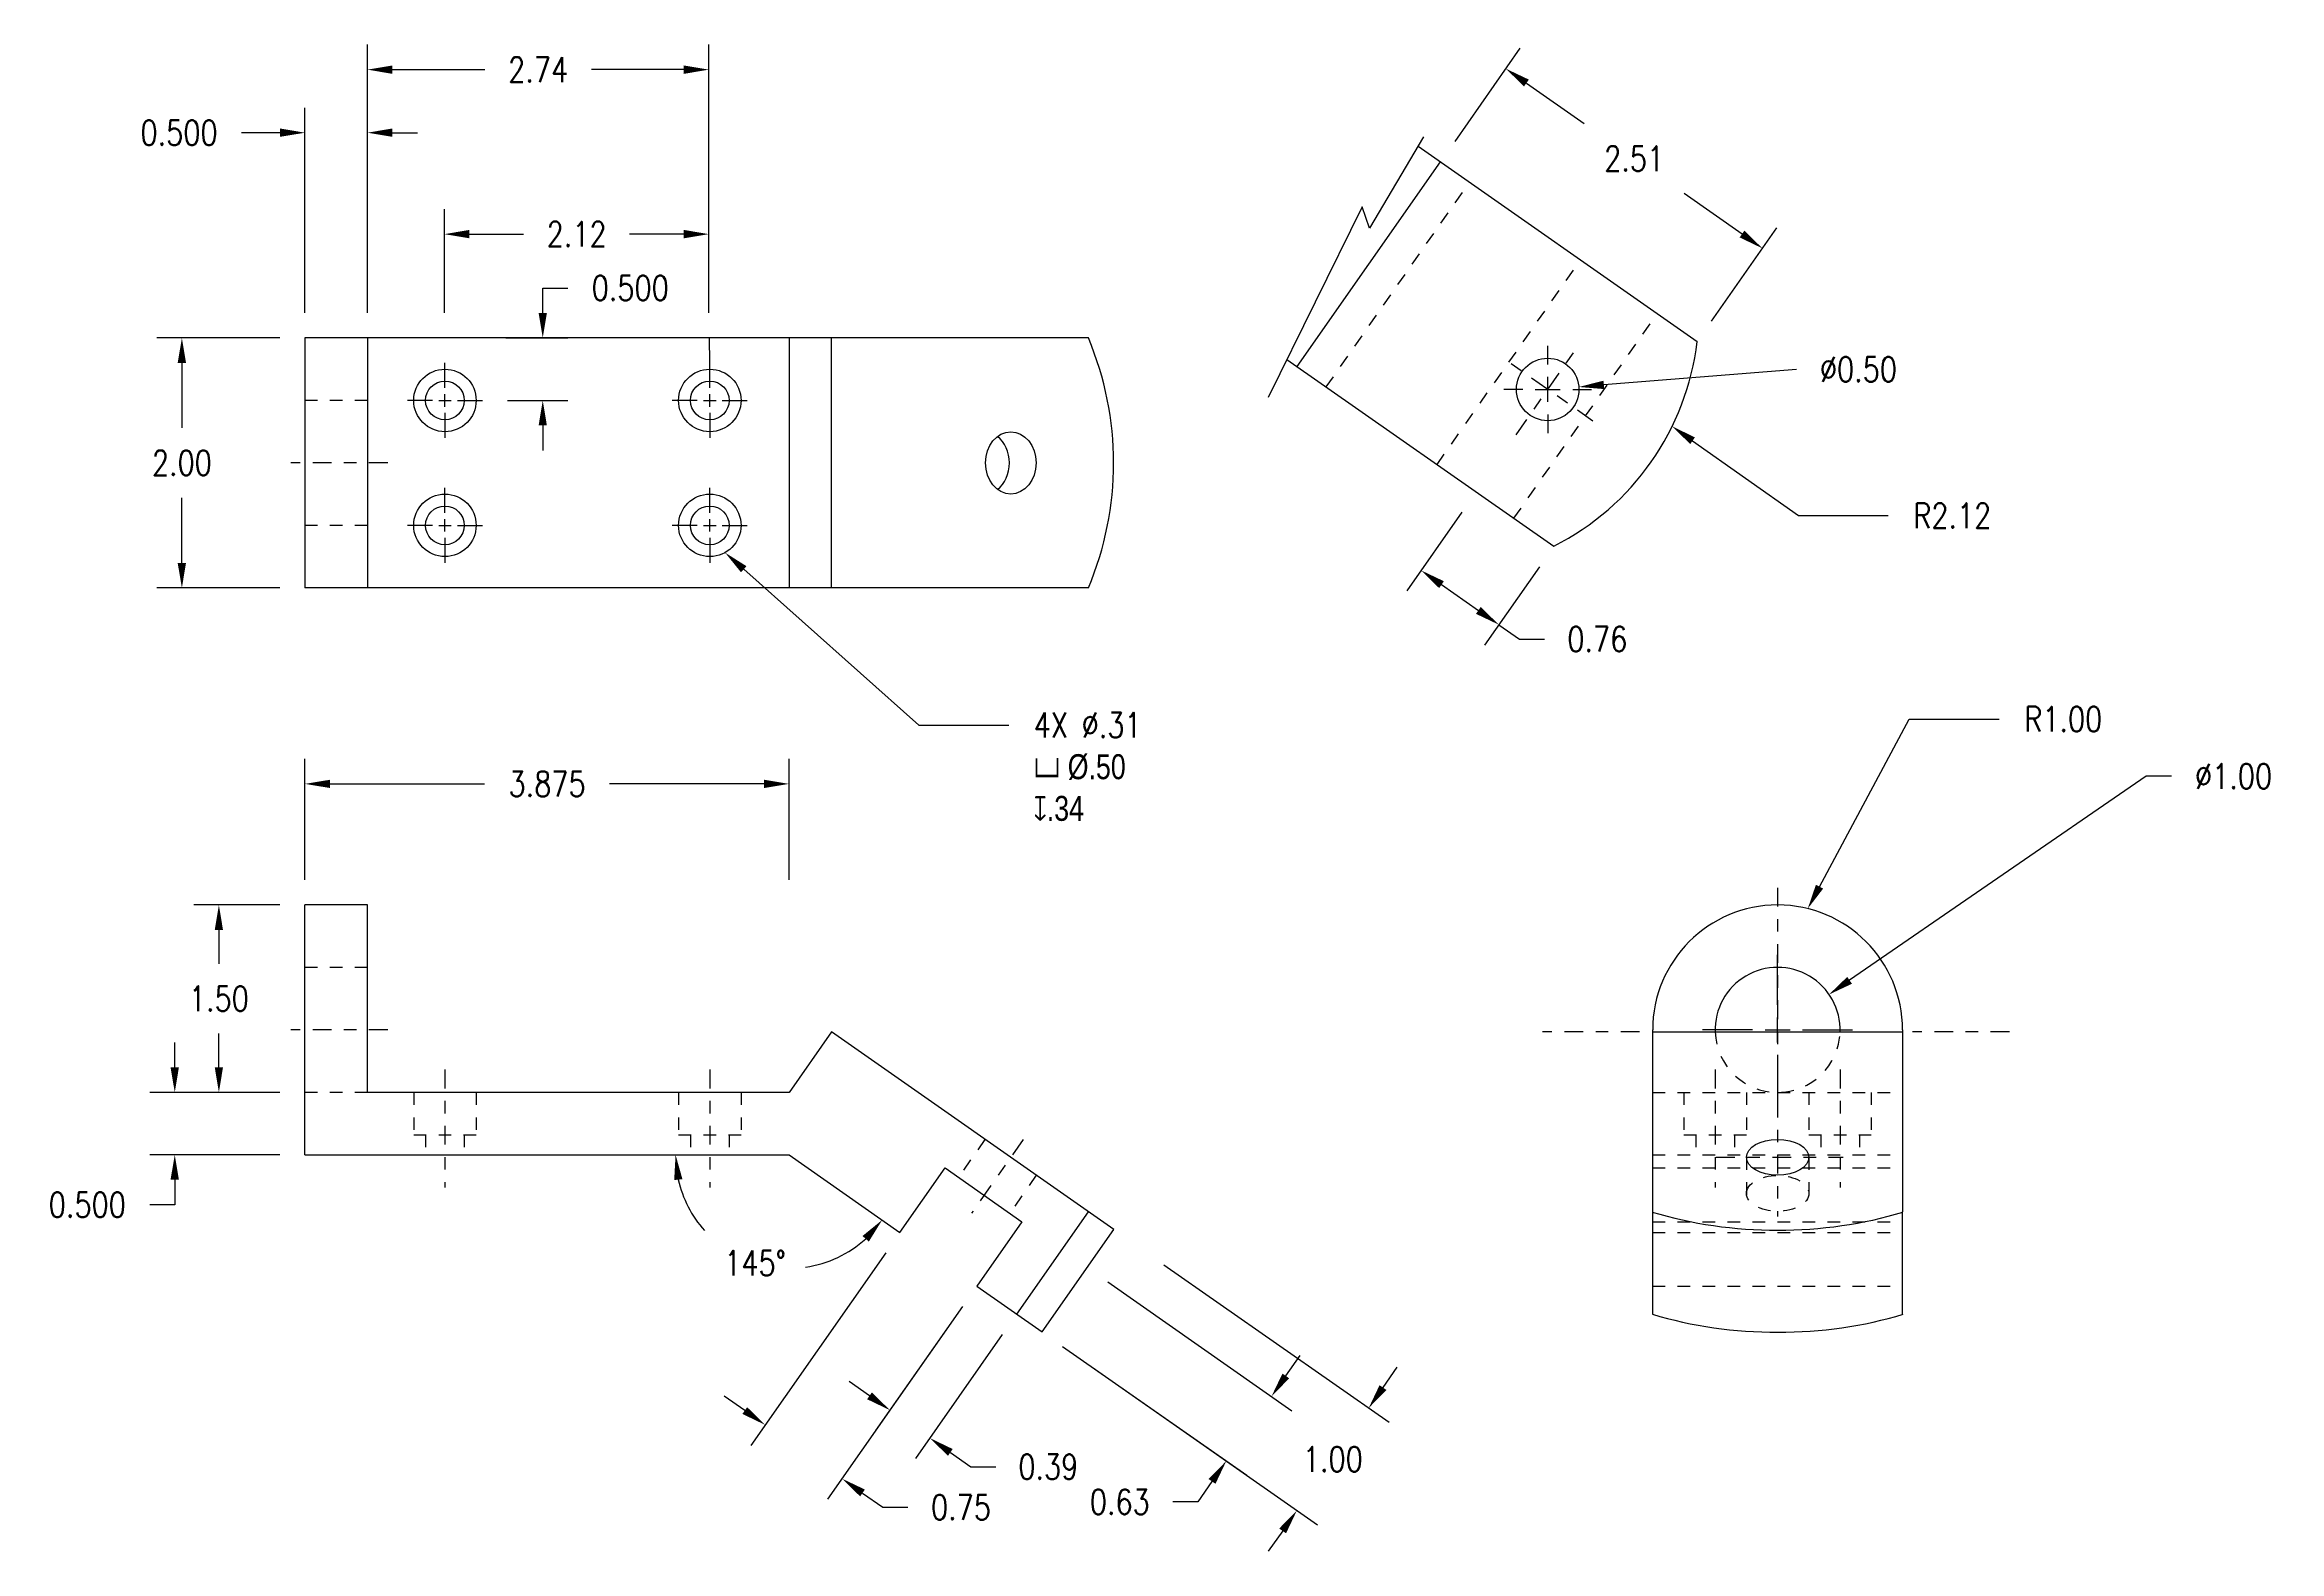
# Model space of a CAD drawing. Header units: inches. Extents: x -2.1 to 62.5, y -3.2 to 61.6.
# Drawn here: x -2.08 to 15.8, y -3.17 to 8.89 of the extents above; entities that cross this region are included whole.
import ezdxf
from ezdxf import colors
from ezdxf.entities.mleader import LeaderData, LeaderLine
from ezdxf.math import Vec2, Vec3

# ---------------------------------------------------------------- set-up
doc = ezdxf.new("R2010")
doc.units = ezdxf.units.IN
doc.header["$LTSCALE"] = 0.2
doc.header["$MEASUREMENT"] = 0
doc.linetypes.add('CENTER2', pattern=[1.125, 0.75, -0.125, 0.125, -0.125])
doc.linetypes.add('DASHED2', pattern=[0.375, 0.25, -0.125])
for name, color, linetype in [('2d', 2, 'Continuous'), ('cl', 1, 'CENTER2'), ('dimension', 3, 'Continuous'), ('hidden', 1, 'DASHED2')]:
    doc.layers.add(name, color=color, linetype=linetype)
doc.styles.add('romans', font='romans.shx', dxfattribs={"width": 0.8})
doc.dimstyles.new('Mechanical-Inches', dxfattribs={"dimscale": 0, "dimtxt": 0.1, "dimasz": 0.1, "dimexe": 0.1, "dimexo": 0.1, "dimgap": 0.09, "dimtad": 0, "dimtih": 1, "dimtoh": 1, "dimzin": 0, "dimdsep": 46, "dimtxsty": 'romans', "dimcen": -0.05, "dimadec": 0, "dimazin": 0, "dimtfac": 1, "dimtofl": 0, "dimtmove": 0, "dimatfit": 3, "dimfxl": 1, "dimfxlon": 1, "dimtolj": 1, "dimtzin": 0, "dimarcsym": 0})

msp = doc.modelspace()

# ---------------------------------------------------------------- blocks, each defined once
blk = doc.blocks.new('*D12')
at = {"layer": 'Defpoints', "color": 0, "transparency": 16777216}
for p in [(0.5, 8.181), (0, 6.538), (0.5, 6.538)]:
    blk.add_point(p, dxfattribs=at)
at = {"layer": 'dimension', "color": 0, "lineweight": -2, "transparency": 16777216}
for p, q in [((0, 6.738), (0, 8.381)), ((0.5, 6.738), (0.5, 8.381)), ((-0.2, 8.181), (-0.508, 8.181)), ((0.7, 8.181), (0.9, 8.181))]:
    blk.add_line(p, q, dxfattribs=at)
at = {"layer": 'dimension', "color": 0, "transparency": 16777216}
for points in [[(-0.2, 8.215), (-0.2, 8.148), (0, 8.181)], [(0.7, 8.215), (0.7, 8.148), (0.5, 8.181)]]:
    blk.add_solid(points, dxfattribs=at)
at = {"layer": 'dimension', "color": 0, "transparency": 16777216, "insert": (-1.008, 8.181), "char_height": 0.2, "attachment_point": 5, "style": 'romans'}
blk.add_mtext('\\A1;0.500', dxfattribs=at)
blk = doc.blocks.new('*D14')
at = {"layer": 'Defpoints', "color": 0, "transparency": 16777216}
for p in [(9.612, 8.693), (9.089, 7.947), (11.142, 6.51)]:
    blk.add_point(p, dxfattribs=at)
at = {"layer": 'dimension', "color": 0, "lineweight": -2, "transparency": 16777216}
for p, q in [((9.204, 8.111), (9.726, 8.857)), ((9.776, 8.578), (10.238, 8.254)), ((11.501, 7.37), (11.038, 7.694)), ((11.257, 6.673), (11.779, 7.419))]:
    blk.add_line(p, q, dxfattribs=at)
at = {"layer": 'dimension', "color": 0, "transparency": 16777216}
for points in [[(9.795, 8.606), (9.756, 8.551), (9.612, 8.693)], [(11.52, 7.397), (11.482, 7.343), (11.665, 7.255)]]:
    blk.add_solid(points, dxfattribs=at)
at = {"layer": 'dimension', "color": 0, "transparency": 16777216, "insert": (10.638, 7.974), "char_height": 0.2, "attachment_point": 5, "style": 'romans'}
blk.add_mtext('\\A1;2.51', dxfattribs=at)
blk = doc.blocks.new('*D15')
at = {"layer": 'Defpoints', "color": 0, "transparency": 16777216}
for p in [(9.697, 6.106), (10.195, 6.146)]:
    blk.add_point(p, dxfattribs=at)
at = {"layer": 'dimension', "color": 0, "lineweight": -2, "transparency": 16777216}
for p, q in [((9.946, 6.326), (9.946, 6.476)), ((11.936, 6.287), (10.395, 6.163)), ((9.746, 6.126), (9.596, 6.126)), ((9.846, 6.126), (10.046, 6.126)), ((9.946, 6.026), (9.946, 6.226)), ((10.146, 6.126), (10.296, 6.126)), ((9.946, 5.926), (9.946, 5.776))]:
    blk.add_line(p, q, dxfattribs=at)
at = {"layer": 'dimension', "color": 0, "transparency": 16777216}
blk.add_solid([(10.392, 6.196), (10.398, 6.129), (10.195, 6.146)], dxfattribs=at)
at = {"layer": 'dimension', "color": 0, "transparency": 16777216, "insert": (12.433, 6.287), "char_height": 0.2, "attachment_point": 5, "style": 'romans'}
blk.add_mtext('\\A1;∅0.50', dxfattribs=at)
blk = doc.blocks.new('*D16')
at = {"layer": 'Defpoints', "color": 0, "transparency": 16777216}
for p in [(9.373, 5.307), (9.995, 4.871), (9.555, 4.243)]:
    blk.add_point(p, dxfattribs=at)
at = {"layer": 'dimension', "color": 0, "lineweight": -2, "transparency": 16777216}
for p, q in [((9.258, 5.143), (8.818, 4.515)), ((9.881, 4.707), (9.44, 4.079)), ((9.096, 4.564), (9.391, 4.357)), ((9.555, 4.243), (9.719, 4.128)), ((9.719, 4.128), (9.919, 4.128))]:
    blk.add_line(p, q, dxfattribs=at)
at = {"layer": 'dimension', "color": 0, "transparency": 16777216}
for points in [[(9.115, 4.591), (9.077, 4.536), (8.932, 4.678)], [(9.41, 4.385), (9.372, 4.33), (9.555, 4.243)]]:
    blk.add_solid(points, dxfattribs=at)
at = {"layer": 'dimension', "color": 0, "transparency": 16777216, "insert": (10.343, 4.128), "char_height": 0.2, "attachment_point": 5, "style": 'romans'}
blk.add_mtext('\\A1;0.76', dxfattribs=at)
blk = doc.blocks.new('*D20')
at = {"layer": 'Defpoints', "color": 0, "transparency": 16777216}
for p in [(4.762, -0.621), (5.377, -1.051), (4.298, -2.592)]:
    blk.add_point(p, dxfattribs=at)
at = {"layer": 'dimension', "color": 0, "lineweight": -2, "transparency": 16777216}
for p, q in [((4.648, -0.785), (3.569, -2.326)), ((5.262, -1.215), (4.183, -2.756)), ((3.52, -2.047), (3.356, -1.932)), ((4.462, -2.707), (4.626, -2.821)), ((4.626, -2.821), (4.826, -2.821))]:
    blk.add_line(p, q, dxfattribs=at)
at = {"layer": 'dimension', "color": 0, "transparency": 16777216}
for points in [[(3.539, -2.02), (3.501, -2.074), (3.684, -2.162)], [(4.481, -2.679), (4.443, -2.734), (4.298, -2.592)]]:
    blk.add_solid(points, dxfattribs=at)
at = {"layer": 'dimension', "color": 0, "transparency": 16777216, "insert": (5.25, -2.821), "char_height": 0.2, "attachment_point": 5, "style": 'romans'}
blk.add_mtext('\\A1;0.75', dxfattribs=at)
blk = doc.blocks.new('*D21')
at = {"layer": 'Defpoints', "color": 0, "transparency": 16777216}
for p in [(5.377, -1.051), (5.696, -1.275), (5.001, -2.267)]:
    blk.add_point(p, dxfattribs=at)
at = {"layer": 'dimension', "color": 0, "lineweight": -2, "transparency": 16777216}
for p, q in [((5.262, -1.215), (4.567, -2.207)), ((5.581, -1.439), (4.887, -2.431)), ((4.518, -1.929), (4.354, -1.814)), ((5.165, -2.382), (5.329, -2.497)), ((5.329, -2.497), (5.529, -2.497))]:
    blk.add_line(p, q, dxfattribs=at)
at = {"layer": 'dimension', "color": 0, "transparency": 16777216}
for points in [[(4.537, -1.902), (4.499, -1.956), (4.682, -2.044)], [(5.184, -2.355), (5.146, -2.409), (5.001, -2.267)]]:
    blk.add_solid(points, dxfattribs=at)
at = {"layer": 'dimension', "color": 0, "transparency": 16777216, "insert": (5.949, -2.497), "char_height": 0.2, "attachment_point": 5, "style": 'romans'}
blk.add_mtext('\\A1;0.39', dxfattribs=at)
blk = doc.blocks.new('*D22')
at = {"layer": 'Defpoints', "color": 0, "transparency": 16777216}
for p in [(6.262, -0.902), (5.901, -1.418), (7.374, -2.45)]:
    blk.add_point(p, dxfattribs=at)
at = {"layer": 'dimension', "color": 0, "lineweight": -2, "transparency": 16777216}
for p, q in [((6.426, -1.017), (7.899, -2.049)), ((6.064, -1.533), (7.538, -2.565)), ((7.85, -1.77), (7.965, -1.606)), ((7.259, -2.614), (7.145, -2.778)), ((7.145, -2.778), (6.945, -2.778))]:
    blk.add_line(p, q, dxfattribs=at)
at = {"layer": 'dimension', "color": 0, "transparency": 16777216}
for points in [[(7.823, -1.751), (7.877, -1.789), (7.735, -1.934)], [(7.232, -2.595), (7.287, -2.633), (7.374, -2.45)]]:
    blk.add_solid(points, dxfattribs=at)
at = {"layer": 'dimension', "color": 0, "transparency": 16777216, "insert": (6.521, -2.778), "char_height": 0.2, "attachment_point": 5, "style": 'romans'}
blk.add_mtext('\\A1;0.63', dxfattribs=at)
blk = doc.blocks.new('*D23')
at = {"layer": 'Defpoints', "color": 0, "transparency": 16777216}
for p in [(6.474, -0.599), (5.901, -1.418), (7.939, -2.846)]:
    blk.add_point(p, dxfattribs=at)
at = {"layer": 'dimension', "color": 0, "lineweight": -2, "transparency": 16777216}
for p, q in [((6.875, -0.88), (8.677, -2.141)), ((6.301, -1.699), (8.103, -2.961)), ((8.628, -1.863), (8.742, -1.699)), ((7.825, -3.01), (7.71, -3.173))]:
    blk.add_line(p, q, dxfattribs=at)
at = {"layer": 'dimension', "color": 0, "transparency": 16777216}
for points in [[(8.6, -1.844), (8.655, -1.882), (8.513, -2.027)], [(7.797, -2.991), (7.852, -3.029), (7.939, -2.846)]]:
    blk.add_solid(points, dxfattribs=at)
at = {"layer": 'dimension', "color": 0, "transparency": 16777216, "insert": (8.226, -2.436), "char_height": 0.2, "attachment_point": 5, "style": 'romans'}
blk.add_mtext('\\A1;1.00', dxfattribs=at)
blk = doc.blocks.new('*D25')
at = {"layer": 'Defpoints', "color": 0, "transparency": 16777216}
for p in [(0, 0.5), (0, 0), (-1.042, 0)]:
    blk.add_point(p, dxfattribs=at)
at = {"layer": 'dimension', "color": 0, "lineweight": -2, "transparency": 16777216}
for p, q in [((-1.042, 0.7), (-1.042, 0.9)), ((-0.2, 0.5), (-1.242, 0.5)), ((-0.2, 0), (-1.242, 0)), ((-1.042, -0.2), (-1.042, -0.4)), ((-1.042, -0.4), (-1.242, -0.4))]:
    blk.add_line(p, q, dxfattribs=at)
at = {"layer": 'dimension', "color": 0, "transparency": 16777216}
for points in [[(-1.076, 0.7), (-1.009, 0.7), (-1.042, 0.5)], [(-1.076, -0.2), (-1.009, -0.2), (-1.042, 0)]]:
    blk.add_solid(points, dxfattribs=at)
at = {"layer": 'dimension', "color": 0, "transparency": 16777216, "insert": (-1.742, -0.4), "char_height": 0.2, "attachment_point": 5, "style": 'romans'}
blk.add_mtext('\\A1;0.500', dxfattribs=at)
blk = doc.blocks.new('*D26')
at = {"layer": 'Defpoints', "color": 0, "transparency": 16777216}
for p in [(12.197, 1.283), (11.786, 1)]:
    blk.add_point(p, dxfattribs=at)
at = {"layer": 'dimension', "color": 0, "lineweight": -2, "transparency": 16777216}
for p, q in [((14.735, 3.03), (12.362, 1.397)), ((14.939, 3.03), (14.735, 3.03)), ((11.786, 1.2), (11.786, 1.6)), ((11.786, 0.9), (11.786, 1.1)), ((11.586, 1), (11.186, 1)), ((11.686, 1), (11.886, 1)), ((11.986, 1), (12.386, 1)), ((11.786, 0.8), (11.786, 0.4))]:
    blk.add_line(p, q, dxfattribs=at)
at = {"layer": 'dimension', "color": 0, "transparency": 16777216}
blk.add_solid([(12.343, 1.424), (12.381, 1.369), (12.197, 1.283)], dxfattribs=at)
at = {"layer": 'dimension', "color": 0, "transparency": 16777216, "insert": (15.435, 3.03), "char_height": 0.2, "attachment_point": 5, "style": 'romans'}
blk.add_mtext('\\A1;%%C1.00', dxfattribs=at)
blk = doc.blocks.new('*D27')
at = {"layer": 'Defpoints', "color": 0, "transparency": 16777216}
for p in [(3.232, 7.369), (1.116, 6.538), (3.232, 6.538)]:
    blk.add_point(p, dxfattribs=at)
at = {"layer": 'dimension', "color": 0, "lineweight": -2, "transparency": 16777216}
for p, q in [((1.116, 6.738), (1.116, 7.569)), ((3.232, 6.738), (3.232, 7.569)), ((1.316, 7.369), (1.75, 7.369)), ((3.032, 7.369), (2.598, 7.369))]:
    blk.add_line(p, q, dxfattribs=at)
at = {"layer": 'dimension', "color": 0, "transparency": 16777216}
for points in [[(1.316, 7.403), (1.316, 7.336), (1.116, 7.369)], [(3.032, 7.403), (3.032, 7.336), (3.232, 7.369)]]:
    blk.add_solid(points, dxfattribs=at)
at = {"layer": 'dimension', "color": 0, "transparency": 16777216, "insert": (2.174, 7.369), "char_height": 0.2, "attachment_point": 5, "style": 'romans'}
blk.add_mtext('\\A1;2.12', dxfattribs=at)
blk = doc.blocks.new('*D28')
at = {"layer": 'Defpoints', "color": 0, "transparency": 16777216}
for p in [(1.408, 6.538, 0), (1.903, 6.538), (1.42, 6.038)]:
    blk.add_point(p, dxfattribs=at)
at = {"layer": 'dimension', "color": 0, "lineweight": -2, "transparency": 16777216}
for p, q in [((1.903, 6.738), (1.903, 6.938)), ((1.903, 6.938), (2.103, 6.938)), ((1.608, 6.538), (2.103, 6.538)), ((1.62, 6.038), (2.103, 6.038)), ((1.903, 5.838), (1.903, 5.638))]:
    blk.add_line(p, q, dxfattribs=at)
at = {"layer": 'dimension', "color": 0, "transparency": 16777216}
for points in [[(1.87, 6.738), (1.936, 6.738), (1.903, 6.538)], [(1.87, 5.838), (1.936, 5.838), (1.903, 6.038)]]:
    blk.add_solid(points, dxfattribs=at)
at = {"layer": 'dimension', "color": 0, "transparency": 16777216, "insert": (2.603, 6.938), "char_height": 0.2, "attachment_point": 5, "style": 'romans'}
blk.add_mtext('\\A1;0.500 ', dxfattribs=at)
blk = doc.blocks.new('*D29')
at = {"layer": 'Defpoints', "color": 0, "transparency": 16777216}
for p in [(3.232, 8.686), (0.5, 6.538), (3.232, 6.538, 0)]:
    blk.add_point(p, dxfattribs=at)
at = {"layer": 'dimension', "color": 0, "lineweight": -2, "transparency": 16777216}
for p, q in [((0.5, 6.738), (0.5, 8.886)), ((3.232, 6.738), (3.232, 8.886)), ((0.7, 8.686), (1.439, 8.686)), ((3.032, 8.686), (2.294, 8.686))]:
    blk.add_line(p, q, dxfattribs=at)
at = {"layer": 'dimension', "color": 0, "transparency": 16777216}
for points in [[(0.7, 8.719), (0.7, 8.652), (0.5, 8.686)], [(3.032, 8.719), (3.032, 8.652), (3.232, 8.686)]]:
    blk.add_solid(points, dxfattribs=at)
at = {"layer": 'dimension', "color": 0, "transparency": 16777216, "insert": (1.866, 8.686), "char_height": 0.2, "attachment_point": 5, "style": 'romans'}
blk.add_mtext('\\A1;2.74', dxfattribs=at)
blk = doc.blocks.new('*D30')
at = {"layer": 'Defpoints', "color": 0, "transparency": 16777216}
for p in [(0, 0), (3.875, 0), (3.875, 0), (3.271, -0.679), (4.762, -0.621)]:
    blk.add_point(p, dxfattribs=at)
at = {"layer": 'dimension', "color": 0, "lineweight": -2, "transparency": 16777216}
for start, end in [(192.633, 221.7526), (278.315, 312.367)]:
    blk.add_arc((3.875, 0), 0.909, start, end, dxfattribs=at)
at = {"layer": 'dimension', "color": 0, "transparency": 16777216}
for points in [[(2.955, -0.202), (3.021, -0.195), (2.966, 0)], [(4.462, -0.65), (4.513, -0.694), (4.62, -0.521)]]:
    blk.add_solid(points, dxfattribs=at)
at = {"layer": 'dimension', "color": 0, "transparency": 16777216, "insert": (3.602, -0.867), "char_height": 0.2, "attachment_point": 5, "style": 'romans'}
blk.add_mtext('\\A1;145°', dxfattribs=at)
blk = doc.blocks.new('*D31')
at = {"layer": 'Defpoints', "color": 0, "transparency": 16777216}
for p in [(0, 6.538), (-0.985, 4.538), (0, 4.538, 0)]:
    blk.add_point(p, dxfattribs=at)
at = {"layer": 'dimension', "color": 0, "lineweight": -2, "transparency": 16777216}
for p, q in [((-0.2, 6.538), (-1.185, 6.538)), ((-0.985, 6.338), (-0.985, 5.818)), ((-0.985, 4.738), (-0.985, 5.258)), ((-0.2, 4.538), (-1.185, 4.538))]:
    blk.add_line(p, q, dxfattribs=at)
at = {"layer": 'dimension', "color": 0, "transparency": 16777216}
for points in [[(-1.019, 6.338), (-0.952, 6.338), (-0.985, 6.538)], [(-1.019, 4.738), (-0.952, 4.738), (-0.985, 4.538)]]:
    blk.add_solid(points, dxfattribs=at)
at = {"layer": 'dimension', "color": 0, "transparency": 16777216, "insert": (-0.985, 5.538), "char_height": 0.2, "attachment_point": 5, "style": 'romans'}
blk.add_mtext('\\A1;2.00', dxfattribs=at)
blk = doc.blocks.new('*D32')
at = {"layer": 'Defpoints', "color": 0, "transparency": 16777216}
for p in [(0, 2), (-0.689, 0.5), (0, 0.5)]:
    blk.add_point(p, dxfattribs=at)
at = {"layer": 'dimension', "color": 0, "lineweight": -2, "transparency": 16777216}
for p, q in [((-0.2, 2), (-0.889, 2)), ((-0.689, 1.8), (-0.689, 1.53)), ((-0.689, 0.7), (-0.689, 0.97)), ((-0.2, 0.5), (-0.889, 0.5))]:
    blk.add_line(p, q, dxfattribs=at)
at = {"layer": 'dimension', "color": 0, "transparency": 16777216}
for points in [[(-0.722, 1.8), (-0.656, 1.8), (-0.689, 2)], [(-0.722, 0.7), (-0.656, 0.7), (-0.689, 0.5)]]:
    blk.add_solid(points, dxfattribs=at)
at = {"layer": 'dimension', "color": 0, "transparency": 16777216, "insert": (-0.689, 1.25), "char_height": 0.2, "attachment_point": 5, "style": 'romans'}
blk.add_mtext('\\A1;1.50', dxfattribs=at)
blk = doc.blocks.new('*D33')
at = {"layer": 'Defpoints', "color": 0, "transparency": 16777216}
for p in [(3.875, 2.969), (0, 2), (3.875, 2)]:
    blk.add_point(p, dxfattribs=at)
at = {"layer": 'dimension', "color": 0, "lineweight": -2, "transparency": 16777216}
for p, q in [((0, 2.2), (0, 3.169)), ((3.875, 2.2), (3.875, 3.169)), ((0.2, 2.969), (1.438, 2.969)), ((3.675, 2.969), (2.438, 2.969))]:
    blk.add_line(p, q, dxfattribs=at)
at = {"layer": 'dimension', "color": 0, "transparency": 16777216}
for points in [[(0.2, 3.002), (0.2, 2.936), (0, 2.969)], [(3.675, 3.002), (3.675, 2.936), (3.875, 2.969)]]:
    blk.add_solid(points, dxfattribs=at)
at = {"layer": 'dimension', "color": 0, "transparency": 16777216, "insert": (1.938, 2.969), "char_height": 0.2, "attachment_point": 5, "style": 'romans'}
blk.add_mtext('\\A1;3.875', dxfattribs=at)
blk = doc.blocks.new('*D18')
at = {"layer": 'Defpoints', "color": 0, "transparency": 16777216}
for p in [(10.2, 6.488), (11.142, 6.51), (61.582, 6.51)]:
    blk.add_point(p, dxfattribs=at)
at = {"layer": 'dimension', "color": 0, "lineweight": -2, "transparency": 16777216}
for p, q in [((61.582, 6.71), (61.582, 6.91)), ((61.582, 6.91), (61.782, 6.91)), ((59.582, 6.51), (61.782, 6.51)), ((59.582, 6.488), (61.782, 6.488)), ((61.582, 6.288), (61.582, 6.088))]:
    blk.add_line(p, q, dxfattribs=at)
at = {"layer": 'dimension', "color": 0, "transparency": 16777216}
for points in [[(61.549, 6.71), (61.616, 6.71), (61.582, 6.51)], [(61.549, 6.288), (61.616, 6.288), (61.582, 6.488)]]:
    blk.add_solid(points, dxfattribs=at)
at = {"layer": 'dimension', "color": 0, "transparency": 16777216, "insert": (62.206, 6.91), "char_height": 0.2, "attachment_point": 5, "style": 'romans'}
blk.add_mtext('\\A1;0.02', dxfattribs=at)
blk = doc.blocks.new('*D19')
at = {"layer": 'Defpoints', "color": 0, "transparency": 16777216}
for p in [(11.142, 61.428), (10.2, 6.488), (11.142, 6.51)]:
    blk.add_point(p, dxfattribs=at)
at = {"layer": 'dimension', "color": 0, "lineweight": -2, "transparency": 16777216}
for p, q in [((10.2, 59.428), (10.2, 61.628)), ((11.142, 59.428), (11.142, 61.628)), ((10, 61.428), (9.8, 61.428)), ((11.342, 61.428), (11.542, 61.428))]:
    blk.add_line(p, q, dxfattribs=at)
at = {"layer": 'dimension', "color": 0, "transparency": 16777216}
for points in [[(10, 61.462), (10, 61.395), (10.2, 61.428)], [(11.342, 61.462), (11.342, 61.395), (11.142, 61.428)]]:
    blk.add_solid(points, dxfattribs=at)
at = {"layer": 'dimension', "color": 0, "transparency": 16777216, "insert": (10.671, 61.428), "char_height": 0.2, "attachment_point": 5, "style": 'romans'}
blk.add_mtext('\\A1;0.94', dxfattribs=at)

# ---------------------------------------------------------------- dimensions: what is measured, and where the dimension line sits
at = {"layer": 'dimension'}
for base, p1, p2, picture, middle in [((11.142, 61.428), (10.2, 6.488), (11.142, 6.51), '*D19', (10.671, 61.428)), ((3.232, 7.369), (1.116, 6.538), (3.232, 6.538), '*D27', (2.174, 7.369))]:
    dim = msp.add_linear_dim(base=base, p1=p1, p2=p2, dimstyle='Mechanical-Inches', dxfattribs=at)
    dim.commit()
    dim.dimension.update_dxf_attribs({"geometry": picture, "text_midpoint": middle})
for base, p1, p2, text, picture, middle in [((3.232, 8.686), (0.5, 6.538), (3.232, 6.538, 0), '2.74', '*D29', (1.866, 8.686)), ((3.875, 2.969), (0, 2), (3.875, 2), '3.875', '*D33', (1.938, 2.969))]:
    dim = msp.add_linear_dim(base=base, p1=p1, p2=p2, text=text, dimstyle='Mechanical-Inches', dxfattribs=at)
    dim.commit()
    dim.dimension.update_dxf_attribs({"geometry": picture, "text_midpoint": middle})
for p1, p2, distance, picture, middle in [((11.142, 6.51), (9.089, 7.947), -0.911, '*D14', (10.638, 7.974)), ((9.373, 5.307), (9.995, 4.871), -0.768, '*D16', (10.343, 4.128)), ((4.762, -0.621), (5.377, -1.051), -1.88, '*D20', (5.25, -2.821)), ((6.474, -0.599), (5.901, -1.418), 2.489, '*D23', (8.226, -2.436)), ((5.377, -1.051), (5.696, -1.275), -1.211, '*D21', (5.949, -2.497)), ((6.262, -0.902), (5.901, -1.418), 1.799, '*D22', (6.521, -2.778))]:
    dim = msp.add_aligned_dim(p1=p1, p2=p2, distance=distance, dimstyle='Mechanical-Inches', dxfattribs=at)
    dim.commit()
    dim.dimension.update_dxf_attribs({"geometry": picture, "text_midpoint": middle})
dim = msp.add_linear_dim(base=(0.5, 8.181), p1=(0, 6.538), p2=(0.5, 6.538), text='<>0', dimstyle='Mechanical-Inches', dxfattribs=at)
dim.commit()
dim.dimension.update_dxf_attribs({"geometry": '*D12', "text_midpoint": (-1.008, 8.181), "dimtype": 160})
for base, p1, p2, text, picture, middle in [((1.903, 6.538), (1.42, 6.038), (1.408, 6.538, 0), '<>0 ', '*D28', (2.603, 6.938)), ((-1.042, 0), (0, 0.5), (0, 0), '<>0', '*D25', (-1.742, -0.4))]:
    dim = msp.add_linear_dim(base=base, p1=p1, p2=p2, angle=90, text=text, dimstyle='Mechanical-Inches', dxfattribs=at)
    dim.commit()
    dim.dimension.update_dxf_attribs({"geometry": picture, "text_midpoint": middle})
for base, p1, p2, picture, middle in [((61.582, 6.51), (10.2, 6.488), (11.142, 6.51), '*D18', (62.206, 6.91)), ((-0.985, 4.538), (0, 6.538), (0, 4.538, 0), '*D31', (-0.985, 5.538)), ((-0.689, 0.5), (0, 2), (0, 0.5), '*D32', (-0.689, 1.25))]:
    dim = msp.add_linear_dim(base=base, p1=p1, p2=p2, angle=90, dimstyle='Mechanical-Inches', dxfattribs=at)
    dim.commit()
    dim.dimension.update_dxf_attribs({"geometry": picture, "text_midpoint": middle})
dim = msp.add_diameter_dim_2p(p1=(9.697, 6.106), p2=(10.195, 6.146), dimstyle='Mechanical-Inches', dxfattribs=at)
dim.commit()
dim.dimension.update_dxf_attribs({"geometry": '*D15', "text_midpoint": (11.936, 6.287), "dimtype": 163})
dim = msp.add_radius_dim(center=(11.786, 1), mpoint=(12.197, 1.283), text='%%C1.00', dimstyle='Mechanical-Inches', dxfattribs=at)
dim.commit()
dim.dimension.update_dxf_attribs({"geometry": '*D26', "text_midpoint": (15.435, 3.03), "dimtype": 164})
dim = msp.add_angular_dim_2l(base=(3.271, -0.679), line1=((3.875, 0), (4.762, -0.621)), line2=((0, 0), (3.875, 0)), dimstyle='Mechanical-Inches', dxfattribs=at)
dim.commit()
dim.dimension.update_dxf_attribs({"geometry": '*D30', "text_midpoint": (3.602, -0.867)})

# ---------------------------------------------------------------- linework, layer by layer
at = {"layer": '2d'}
for p, q in [((8.908, 8.074), (11.142, 6.51)), ((7.942, 6.309), (9.089, 7.947)), ((0, 6.538, 0), (0, 4.538, 0)), ((6.27, 6.538, 0), (0, 6.538, 0)), ((7.859, 6.367), (9.995, 4.871)), ((6.27, 4.538, 0), (0, 4.538, 0)), ((0, 0), (0, 2)), ((0.5, 2), (0, 2)), ((0.5, 0.5), (0.5, 2)), ((4.214, 0.984), (3.875, 0.5)), ((6.474, -0.599), (4.214, 0.984)), ((10.786, -0.456, 0), (10.786, 1, 0)), ((10.786, 0.984, 0), (12.786, 0.984, 0)), ((12.786, 1, 0), (12.786, -0.456, 0)), ((3.875, 0.5), (0.5, 0.5)), ((0, 0), (3.875, 0)), ((3.875, 0), (4.762, -0.621)), ((4.762, -0.621), (5.124, -0.105)), ((5.124, -0.105), (5.738, -0.535)), ((5.738, -0.535), (5.377, -1.051)), ((5.696, -1.275), (6.27, -0.456)), ((10.786, -1.275, 0), (10.786, -0.456, 0)), ((12.786, -1.275, 0), (12.786, -0.456, 0)), ((5.901, -1.418), (6.474, -0.599)), ((5.377, -1.051), (5.901, -1.418))]:
    msp.add_line(p, q, dxfattribs=at)
for points in [[(8.952, 8.149), (8.521, 7.416), (8.46, 7.588), (7.71, 6.062)], [(0.5, 6.538), (0.5, 4.538)], [(3.875, 6.538), (3.875, 4.538)]]:
    msp.add_lwpolyline(points, dxfattribs=at)
at = {"layer": '2d', "elevation": 0}
msp.add_lwpolyline([(4.214, 4.538), (4.214, 6.538)], dxfattribs=at)
at = {"layer": '2d'}
for centre, radius in [((1.12, 6.038), 0.25), ((3.24, 6.038), 0.25), ((9.946, 6.126), 0.25), ((1.12, 6.038), 0.155), ((3.24, 6.038), 0.155), ((1.12, 5.038), 0.25), ((1.12, 5.038), 0.155), ((3.24, 5.038), 0.25), ((3.24, 5.038), 0.155)]:
    msp.add_circle(centre, radius, dxfattribs=at)
for centre, radius, start, end in [((3.899, 5.538, 0), 2.573, 337.1265, 22.8735), ((9.038, 6.763), 2.12, 296.8554, 353.1446), ((11.786, 1), 1, 0, 180), ((11.786, 1), 0.5, 358.1258, 181.8742)]:
    msp.add_arc(centre, radius, start, end, dxfattribs=at)
for centre, major_axis, ratio in [((5.649, 5.538), (0, 0.249), 0.812423), ((11.786, -0.02), (-0.25, 0), 0.573576)]:
    msp.add_ellipse(centre, major_axis=major_axis, ratio=ratio, dxfattribs=at)
for centre, major_axis, ratio, start_param, end_param in [((5.436, 5.538), (0, 0.249), 0.812423, 3.695216, 5.729561), ((11.786, 0.616, 0), (2.12, 0), 0.575096, 4.21971, 5.204991), ((11.788, -0.201, 0), (2.12, 0), 0.575096, 4.21971, 5.204991)]:
    msp.add_ellipse(centre, major_axis=major_axis, ratio=ratio, start_param=start_param, end_param=end_param, dxfattribs=at)
at = {"layer": 'cl'}
for p, q in [((9.693, 5.764), (10.2, 6.488)), ((10.308, 5.873), (9.584, 6.38)), ((0.662, 5.538, 0), (-0.114, 5.538, 0)), ((11.786, 2.137), (11.786, 0.528)), ((0.662, 1), (-0.114, 1)), ((10.68, 0.984, 0), (9.903, 0.984, 0)), ((13.641, 0.984, 0), (12.865, 0.984, 0)), ((1.12, 0.682), (1.12, -0.262)), ((3.24, 0.682), (3.24, -0.262)), ((11.286, 0.682), (11.286, -0.262)), ((12.286, 0.682), (12.286, -0.262)), ((11.786, 0.45), (11.786, -0.494)), ((5.748, 0.123), (5.335, -0.467)), ((11.294, -0.02), (12.31, -0.02))]:
    msp.add_line(p, q, dxfattribs=at)
at = {"layer": 'dimension'}
for p, q in [((3.24, 6.338), (3.238, 6.538, 0)), ((1.12, 6.138), (1.12, 6.338)), ((3.24, 6.138), (3.24, 6.338)), ((1.12, 5.988), (1.12, 6.088)), ((3.24, 5.988), (3.24, 6.088)), ((1.02, 6.038), (0.82, 6.038)), ((1.07, 6.038), (1.17, 6.038)), ((1.12, 5.938), (1.12, 5.738)), ((1.22, 6.038), (1.42, 6.038)), ((3.14, 6.038), (2.94, 6.038)), ((3.19, 6.038), (3.29, 6.038)), ((3.24, 5.938), (3.24, 5.738)), ((3.34, 6.038), (3.54, 6.038)), ((1.12, 5.138), (1.12, 5.338)), ((3.24, 5.138), (3.24, 5.338)), ((1.02, 5.038), (0.82, 5.038)), ((1.07, 5.038), (1.17, 5.038)), ((1.12, 4.988), (1.12, 5.088)), ((1.22, 5.038), (1.42, 5.038)), ((3.14, 5.038), (2.94, 5.038)), ((3.19, 5.038), (3.29, 5.038)), ((3.24, 4.988), (3.24, 5.088)), ((3.34, 5.038), (3.54, 5.038)), ((1.12, 4.938), (1.12, 4.738)), ((3.24, 4.938), (3.24, 4.738))]:
    msp.add_line(p, q, dxfattribs=at)
at = {"layer": 'hidden'}
for p, q in [((8.174, 6.146), (9.321, 7.785)), ((9.061, 5.525), (10.209, 7.163)), ((9.676, 5.095), (10.823, 6.733)), ((0.5, 6.038, 0), (0, 6.038, 0)), ((0.5, 5.038, 0), (0, 5.038, 0)), ((0.5, 1.5), (0, 1.5)), ((0.5, 0.5), (0, 0.5)), ((0.87, 0.5), (0.87, 0.16)), ((1.37, 0.5), (1.37, 0.16)), ((2.99, 0.5), (2.99, 0.16)), ((3.49, 0.5), (3.49, 0.16)), ((10.786, 0.5), (12.786, 0.5)), ((11.036, 0.5), (11.036, 0.16)), ((11.536, 0.5), (11.536, 0.16)), ((12.036, 0.5), (12.036, 0.16)), ((12.536, 0.5), (12.536, 0.16)), ((0.87, 0.16), (1.37, 0.16)), ((0.965, 0.16), (0.965, 0)), ((1.275, 0.16), (1.275, 0)), ((2.99, 0.16), (3.49, 0.16)), ((3.085, 0.16), (3.085, 0)), ((3.395, 0.16), (3.395, 0)), ((5.442, 0.123), (5.23, -0.18)), ((10.786, 0), (12.786, 0)), ((11.036, 0.16), (11.536, 0.16)), ((11.131, 0.16), (11.131, 0)), ((11.441, 0.16), (11.441, 0)), ((12.036, 0.16), (12.536, 0.16)), ((12.131, 0.16), (12.131, 0)), ((12.441, 0.16), (12.441, 0)), ((5.852, -0.164), (5.64, -0.467)), ((10.786, -0.105), (12.786, -0.105)), ((11.536, -0.02), (11.536, -0.323)), ((12.036, -0.02), (12.036, -0.323)), ((10.786, -0.535), (12.786, -0.535)), ((10.786, -0.621), (12.786, -0.621)), ((10.786, -1.051), (12.786, -1.051))]:
    msp.add_line(p, q, dxfattribs=at)
msp.add_arc((11.786, 1), 0.5, 181.8742, 358.1258, dxfattribs=at)
msp.add_ellipse((11.786, -0.309, 0), major_axis=(-0.25, 0), ratio=0.573576, dxfattribs=at)

msp.set_redraw_order([(e.dxf.handle, doc.entitydb.next_handle()) for e in msp.query("TEXT MTEXT ATTDEF DIMENSION ARC_DIMENSION")])  # texts and dimensions are drawn at this point

# ---------------------------------------------------------------- leaders
at = {"layer": 'dimension'}
ml = msp.add_multileader_mtext('Standard', dxfattribs=at)
ml.set_content('R2.12', color=256, style='romans')
ml.set_leader_properties()
ml.build(insert=Vec2(0, 0))
ml.multileader.update_dxf_attribs({"dogleg_length": 0.36, "arrow_head_size": 0.2, "scale": 2})
ctx = ml.context
ctx.base_point, ctx.scale, ctx.char_height, ctx.arrow_head_size, ctx.landing_gap_size, ctx.plane_origin = Vec3(12.672, 5.116), 2, 0.2, 0.2, 0.2, Vec3(10.942, 5.831)
notes = []
notes.append((ctx, [(0, (1, 1, 0), (11.952, 5.116), (1, 0), 0.72, [(0, [(10.942, 5.831)], 0, [])])]))
ctx.mtext.insert, ctx.mtext.flow_direction = Vec3(12.872, 5.216), 5
ml = msp.add_multileader_mtext('Standard', dxfattribs=at)
ml.set_content('4X %%C.31\\P{\\Fgdt|c0;v %%C.50\\Px.34}', color=256, style='romans')
ml.set_leader_properties()
ml.build(insert=Vec2(0, 0))
ml.multileader.update_dxf_attribs({"dogleg_length": 0.36, "arrow_head_size": 0.2, "scale": 2})
ctx = ml.context
ctx.base_point, ctx.scale, ctx.char_height, ctx.arrow_head_size, ctx.landing_gap_size, ctx.plane_origin = Vec3(5.632, 3.44), 2, 0.2, 0.2, 0.2, Vec3(3.362, 4.82)
notes.append((ctx, [(0, (1, 1, 0), (4.912, 3.44), (1, 0), 0.72, [(0, [(3.362, 4.82)], 0, [])])]))
ctx.mtext.insert, ctx.mtext.flow_direction = Vec3(5.832, 3.54), 5
ml = msp.add_multileader_mtext('Standard', dxfattribs=at)
ml.set_content('R1.00', color=256, style='romans')
ml.set_leader_properties()
ml.build(insert=Vec2(0, 0))
ml.multileader.update_dxf_attribs({"dogleg_length": 0.36, "arrow_head_size": 0.2, "scale": 2})
ctx = ml.context
ctx.base_point, ctx.scale, ctx.char_height, ctx.arrow_head_size, ctx.landing_gap_size, ctx.plane_origin = Vec3(13.56, 3.488), 2, 0.2, 0.2, 0.2, Vec3(12.027, 1.97)
notes.append((ctx, [(0, (1, 1, 0), (12.84, 3.488), (1, 0), 0.72, [(0, [(12.027, 1.97)], 0, [])])]))
ctx.mtext.insert, ctx.mtext.flow_direction = Vec3(13.76, 3.588), 5
for ctx, leaders in notes:
    for number, flags, end, landing, length, lines in leaders:
        leader = LeaderData()
        leader.index, (leader.has_last_leader_line, leader.has_dogleg_vector, leader.attachment_direction) = number, flags
        leader.last_leader_point, leader.dogleg_vector, leader.dogleg_length = Vec3(end), Vec3(landing), length
        for number, points, colour, breaks in lines:
            line = LeaderLine()
            line.index, line.vertices, line.color, line.breaks = number, Vec3.list(points), colors.encode_raw_color(colour), breaks
            leader.lines.append(line)
        ctx.leaders.append(leader)

doc.saveas('drawing.dxf')
